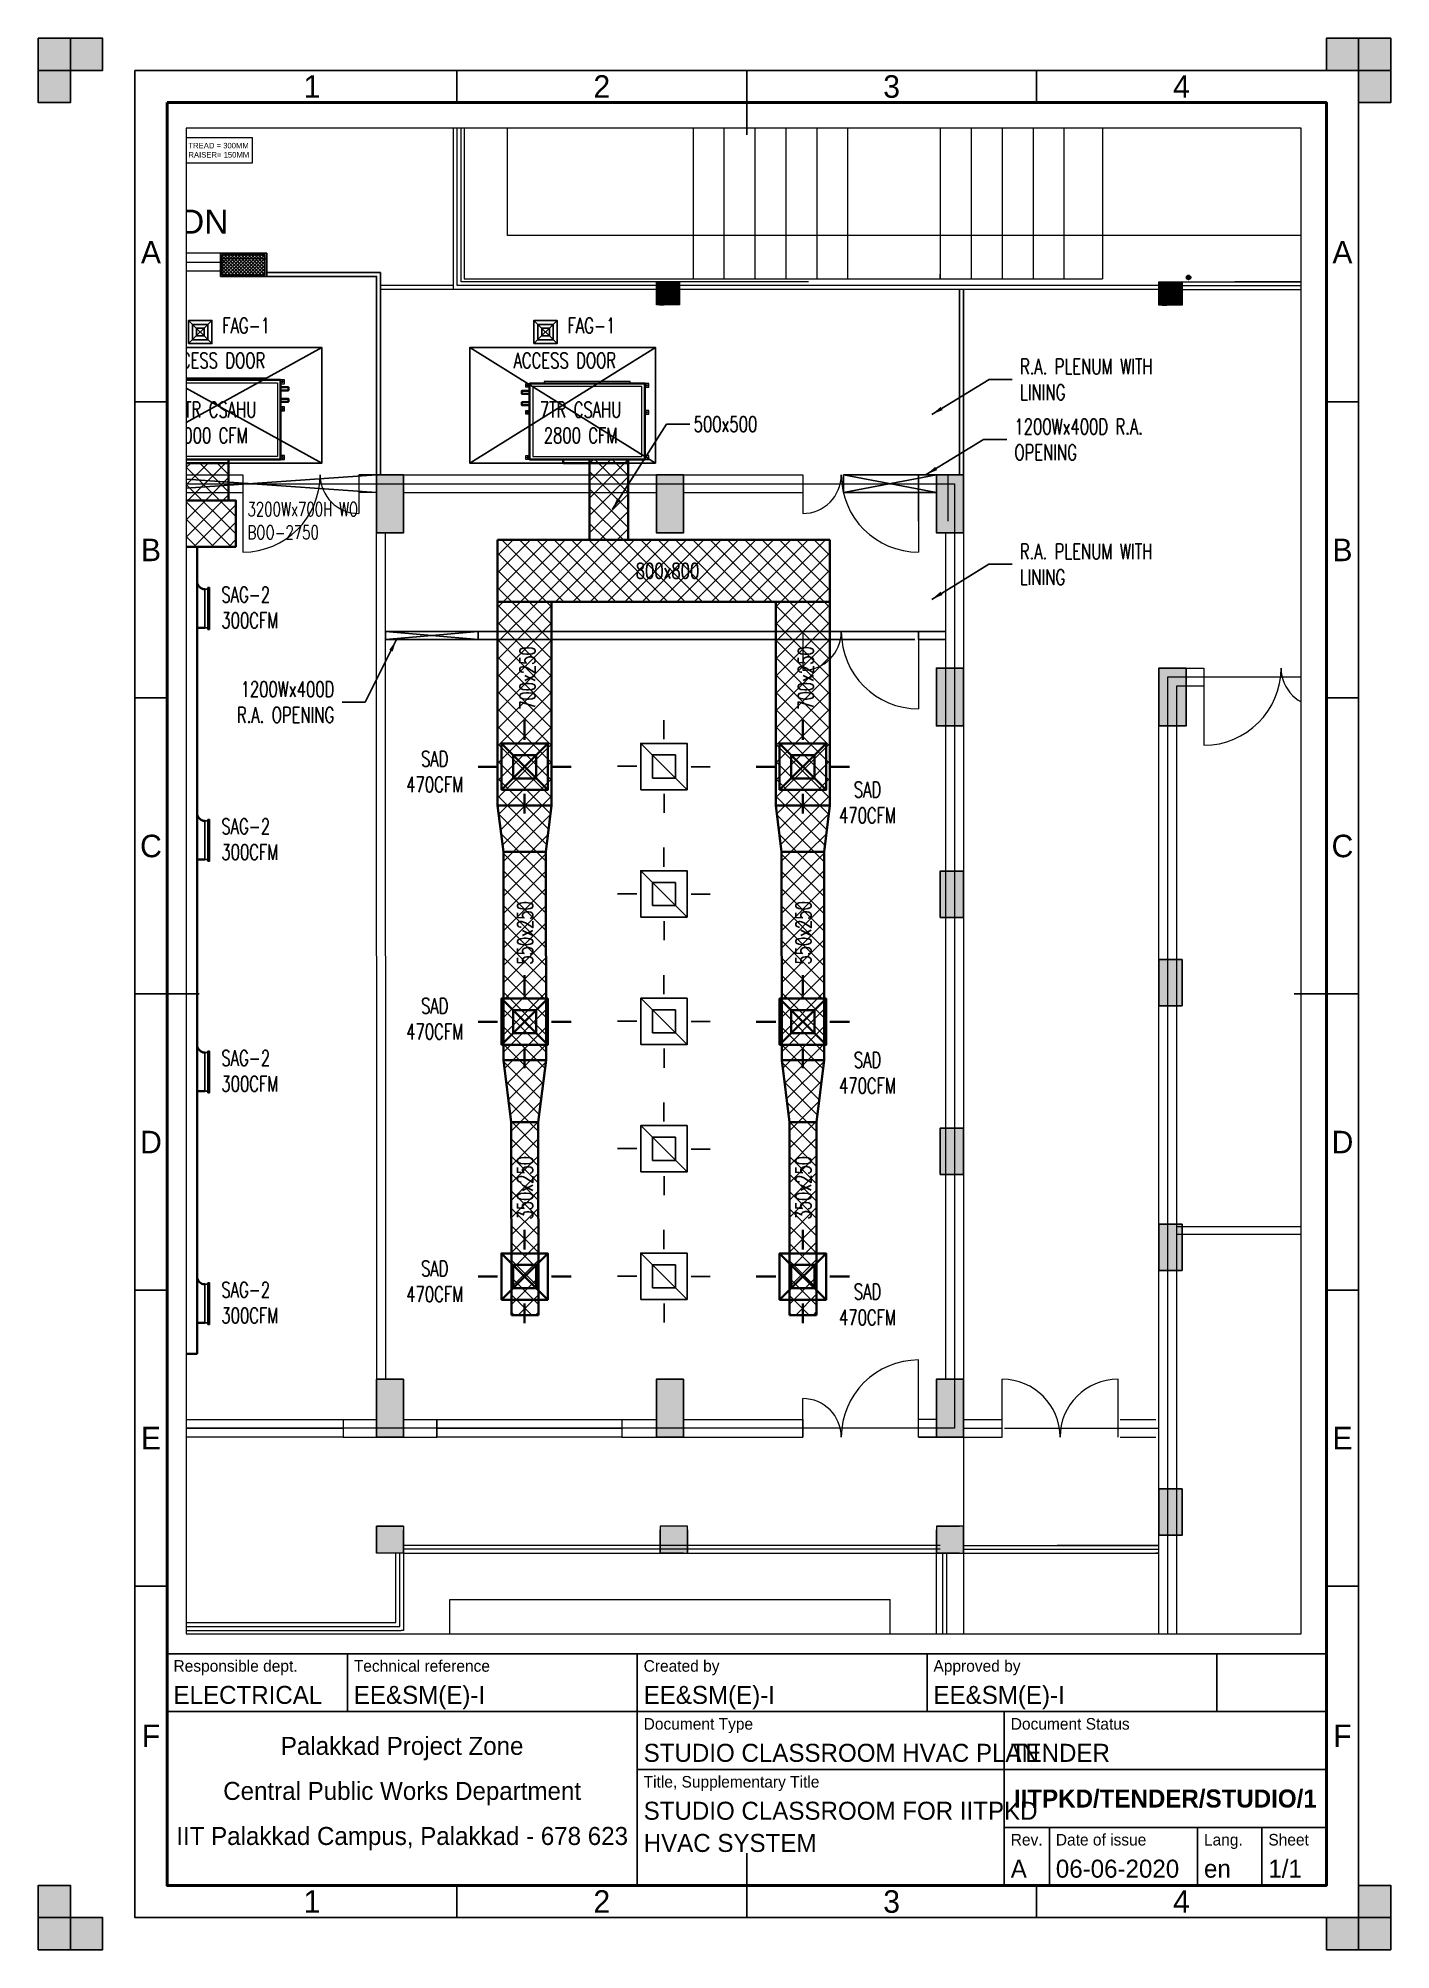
# Paper-space layout 'LEVEL 2' of a CAD drawing. Header units: millimetres. Extents: x 0 to 210, y 0 to 297.
# The model-space entities are those that its viewports show. They can reach past a viewport. Long polylines and large blocks are cut down to what shows.
import ezdxf
from ezdxf.enums import TextEntityAlignment as Align

# ---------------------------------------------------------------- set-up
doc = ezdxf.new("R2010")
doc.units = ezdxf.units.MM
doc.header["$LTSCALE"] = 500
for name, pattern in [('1', [0]), ('DASHED', [19.05, 12.7, -6.35]), ('HIDDEN', [9.525, 6.35, -3.175]), ('HIDDEN2', [4.7625, 3.175, -1.5875])]:
    doc.linetypes.add(name, pattern=pattern)
doc.layers.get('0').update_dxf_attribs({"lineweight": 18})
for name, color, linetype, lineweight, true_color in [('100.VL-AC-DRAIN', 7, 'Continuous', 30, 0xcc6666), ('101.VL-AC-SA', 7, 'Continuous', 40, 0x7f9fff), ('102.VL-AC-SA_TXT', 7, 'Continuous', 20, 0x0099cc), ('601.VL-MEP-EQPT', 5, 'Continuous', 40, 0x0000ff), ('702.VL-RCP-AP', 1, 'Continuous', 25, 0xff0000), ('704.VL-RCP-RAT', 7, 'Continuous', 25, 0x0066cc), ('705.VL-RCP-SAT', 7, 'HIDDEN2', 25, 0x7fbfff), ('801.VL-BW-ACOSTIC', 7, 'Continuous', 13, 0x992600), ('_Annotations', 1, 'Continuous', 25, 0xff0000), ('COLUMN', 7, 'Continuous', 13, 0x848484), ('FURNIT', 7, 'Continuous', 13, 0x848484), ('New structures', 3, 'Continuous', 25, 0x00ff00), ('STRUCTURES', 7, 'Continuous', 13, 0x848484), ('wall', 7, 'Continuous', 13, 0x848484), ('window', 7, 'Continuous', 13, 0x848484), ('window 2', 7, '1', 13, 0x848484)]:
    doc.layers.add(name, color=color, linetype=linetype, lineweight=lineweight, true_color=true_color)
doc.layers.add('cvl', color=7, linetype='Continuous')
doc.styles.add('QCADDimTextStyle', font='txt')
doc.styles.add('textstyle11', font='')
doc.styles.add('textstyle12', font='')
doc.styles.add('textstyle13', font='')
doc.styles.add('textstyle133', font='romans', dxfattribs={"width": 0.7})
doc.styles.add('textstyle134', font='RomanS', dxfattribs={"width": 0.7})
doc.styles.add('textstyle135', font='RomanS', dxfattribs={"width": 0.7})
doc.styles.add('textstyle136', font='RomanS', dxfattribs={"width": 0.7})
doc.styles.add('textstyle137', font='RomanS', dxfattribs={"width": 0.7})
doc.styles.add('textstyle138', font='RomanS', dxfattribs={"width": 0.7})
doc.styles.add('textstyle139', font='RomanS', dxfattribs={"width": 0.7})
doc.styles.add('textstyle14', font='')
doc.styles.add('textstyle140', font='RomanS', dxfattribs={"width": 0.7})
doc.styles.add('textstyle141', font='RomanS', dxfattribs={"width": 0.7})
doc.styles.add('textstyle142', font='romans', dxfattribs={"width": 0.7})
doc.styles.add('textstyle143', font='romans', dxfattribs={"width": 0.7})
doc.styles.add('textstyle144', font='romans', dxfattribs={"width": 0.7})
doc.styles.add('textstyle145', font='romans', dxfattribs={"width": 0.7})
doc.styles.add('textstyle146', font='RomanS', dxfattribs={"width": 0.7})
doc.styles.add('textstyle147', font='RomanS', dxfattribs={"width": 0.7})
doc.styles.add('textstyle148', font='RomanS', dxfattribs={"width": 0.7})
doc.styles.add('textstyle149', font='RomanS', dxfattribs={"width": 0.7})
doc.styles.add('textstyle15', font='')
doc.styles.add('textstyle150', font='RomanS', dxfattribs={"width": 0.7})
doc.styles.add('textstyle151', font='RomanS', dxfattribs={"width": 0.7})
doc.styles.add('textstyle16', font='')
doc.styles.add('textstyle17', font='')
doc.styles.add('textstyle18', font='')
doc.styles.add('textstyle19', font='')
doc.styles.add('textstyle20', font='')
doc.styles.add('textstyle21', font='')
doc.styles.add('textstyle211', font='')
doc.styles.add('textstyle213', font='')
doc.styles.add('textstyle22', font='')
doc.styles.add('textstyle23', font='')
doc.styles.add('textstyle24', font='')
doc.styles.add('textstyle248', font='romans', dxfattribs={"width": 0.7})
doc.styles.add('textstyle249', font='romans', dxfattribs={"width": 0.7})
doc.styles.add('textstyle25', font='')
doc.styles.add('textstyle250', font='romans', dxfattribs={"width": 0.7})
doc.styles.add('textstyle251', font='romans', dxfattribs={"width": 0.7})
doc.styles.add('textstyle252', font='romans', dxfattribs={"width": 0.7})
doc.styles.add('textstyle253', font='romans', dxfattribs={"width": 0.7})
doc.styles.add('textstyle26', font='')
doc.styles.add('textstyle27', font='')
doc.styles.add('textstyle28', font='')
doc.styles.add('textstyle29', font='')
doc.styles.add('textstyle293', font='RomanS', dxfattribs={"width": 0.7})
doc.styles.add('textstyle294', font='RomanS', dxfattribs={"width": 0.7})
doc.styles.add('textstyle295', font='RomanS', dxfattribs={"width": 0.7})
doc.styles.add('textstyle296', font='RomanS', dxfattribs={"width": 0.7})
doc.styles.add('textstyle30', font='')
doc.styles.add('textstyle308', font='romans', dxfattribs={"width": 0.7})
doc.styles.add('textstyle318', font='')
doc.styles.add('textstyle319', font='')
doc.styles.add('textstyle320', font='')
doc.styles.add('textstyle321', font='')
doc.styles.add('textstyle322', font='')
doc.styles.add('textstyle323', font='')
doc.styles.add('textstyle324', font='')
doc.styles.add('textstyle325', font='')
doc.styles.add('textstyle326', font='')
doc.styles.add('textstyle327', font='')
doc.styles.add('textstyle328', font='')
doc.styles.add('textstyle329', font='')
doc.styles.add('textstyle330', font='')
doc.styles.add('textstyle38', font='')
doc.styles.add('textstyle40', font='')
doc.styles.add('textstyle41', font='')
doc.styles.add('textstyle42', font='')
doc.styles.add('textstyle43', font='')
doc.styles.add('textstyle44', font='')
doc.styles.add('textstyle45', font='')
doc.styles.add('textstyle46', font='')
doc.styles.add('textstyle47', font='')
doc.styles.add('textstyle48', font='')
doc.styles.add('textstyle49', font='')
doc.styles.add('textstyle50', font='')
doc.styles.add('textstyle51', font='')
doc.styles.add('textstyle52', font='')
doc.styles.add('textstyle53', font='')
doc.styles.add('textstyle54', font='')
doc.styles.add('textstyle55', font='')
doc.styles.add('textstyle56', font='')
doc.styles.add('textstyle57', font='')
doc.styles.add('textstyle58', font='')
doc.styles.add('textstyle59', font='')
doc.styles.add('textstyle60', font='')
doc.styles.add('textstyle61', font='')
doc.styles.add('textstyle62', font='')
doc.styles.add('textstyle63', font='')
doc.styles.add('textstyle64', font='')
doc.styles.get('textstyle11').set_extended_font_data('TGL 31034-1')
doc.styles.get('textstyle12').set_extended_font_data('TGL 31034-1')
doc.styles.get('textstyle13').set_extended_font_data('TGL 31034-1')
doc.styles.get('textstyle14').set_extended_font_data('TGL 31034-1')
doc.styles.get('textstyle15').set_extended_font_data('TGL 31034-1')
doc.styles.get('textstyle16').set_extended_font_data('TGL 31034-1')
doc.styles.get('textstyle17').set_extended_font_data('TGL 31034-1')
doc.styles.get('textstyle18').set_extended_font_data('TGL 31034-1')
doc.styles.get('textstyle19').set_extended_font_data('TGL 31034-1')
doc.styles.get('textstyle20').set_extended_font_data('TGL 31034-1')
doc.styles.get('textstyle21').set_extended_font_data('TGL 31034-1')
doc.styles.get('textstyle211').set_extended_font_data('Swis721 BT')
doc.styles.get('textstyle213').set_extended_font_data('Swis721 BT')
doc.styles.get('textstyle22').set_extended_font_data('TGL 31034-1')
doc.styles.get('textstyle23').set_extended_font_data('TGL 31034-1')
doc.styles.get('textstyle24').set_extended_font_data('TGL 31034-1')
doc.styles.get('textstyle25').set_extended_font_data('TGL 31034-1')
doc.styles.get('textstyle26').set_extended_font_data('TGL 31034-1')
doc.styles.get('textstyle27').set_extended_font_data('TGL 31034-1')
doc.styles.get('textstyle28').set_extended_font_data('TGL 31034-1')
doc.styles.get('textstyle29').set_extended_font_data('TGL 31034-1')
doc.styles.get('textstyle30').set_extended_font_data('TGL 31034-1')
doc.styles.get('textstyle318').set_extended_font_data('TGL 31034-1')
doc.styles.get('textstyle319').set_extended_font_data('TGL 31034-1')
doc.styles.get('textstyle320').set_extended_font_data('TGL 31034-1')
doc.styles.get('textstyle321').set_extended_font_data('TGL 31034-1')
doc.styles.get('textstyle322').set_extended_font_data('TGL 31034-1', bold=True)
doc.styles.get('textstyle323').set_extended_font_data('TGL 31034-1')
doc.styles.get('textstyle324').set_extended_font_data('TGL 31034-1')
doc.styles.get('textstyle325').set_extended_font_data('TGL 31034-1')
doc.styles.get('textstyle326').set_extended_font_data('TGL 31034-1')
doc.styles.get('textstyle327').set_extended_font_data('TGL 31034-1')
doc.styles.get('textstyle328').set_extended_font_data('TGL 31034-1')
doc.styles.get('textstyle329').set_extended_font_data('TGL 31034-1')
doc.styles.get('textstyle330').set_extended_font_data('TGL 31034-1')
doc.styles.get('textstyle38').set_extended_font_data('TGL 31034-1')
doc.styles.get('textstyle40').set_extended_font_data('TGL 31034-1')
doc.styles.get('textstyle41').set_extended_font_data('TGL 31034-1')
doc.styles.get('textstyle42').set_extended_font_data('TGL 31034-1')
doc.styles.get('textstyle43').set_extended_font_data('TGL 31034-1')
doc.styles.get('textstyle44').set_extended_font_data('TGL 31034-1')
doc.styles.get('textstyle45').set_extended_font_data('TGL 31034-1')
doc.styles.get('textstyle46').set_extended_font_data('TGL 31034-1')
doc.styles.get('textstyle47').set_extended_font_data('TGL 31034-1')
doc.styles.get('textstyle48').set_extended_font_data('TGL 31034-1')
doc.styles.get('textstyle49').set_extended_font_data('TGL 31034-1')
doc.styles.get('textstyle50').set_extended_font_data('TGL 31034-1')
doc.styles.get('textstyle51').set_extended_font_data('TGL 31034-1')
doc.styles.get('textstyle52').set_extended_font_data('TGL 31034-1')
doc.styles.get('textstyle53').set_extended_font_data('TGL 31034-1')
doc.styles.get('textstyle54').set_extended_font_data('TGL 31034-1')
doc.styles.get('textstyle55').set_extended_font_data('TGL 31034-1', bold=True)
doc.styles.get('textstyle56').set_extended_font_data('TGL 31034-1')
doc.styles.get('textstyle57').set_extended_font_data('TGL 31034-1')
doc.styles.get('textstyle58').set_extended_font_data('TGL 31034-1')
doc.styles.get('textstyle59').set_extended_font_data('TGL 31034-1')
doc.styles.get('textstyle60').set_extended_font_data('TGL 31034-1')
doc.styles.get('textstyle61').set_extended_font_data('TGL 31034-1')
doc.styles.get('textstyle62').set_extended_font_data('TGL 31034-1')
doc.styles.get('textstyle63').set_extended_font_data('TGL 31034-1')
doc.styles.get('textstyle64').set_extended_font_data('TGL 31034-1')
doc.dimstyles.new('QCADDimStyle', dxfattribs={"dimtxt": 200, "dimasz": 150, "dimexe": 50, "dimexo": 150, "dimgap": 40, "dimtad": 1, "dimtoh": 1, "dimdec": 4, "dimzin": 0, "dimdsep": 46, "dimtxsty": 'QCADDimTextStyle', "dimcen": 0.09, "dimadec": 0, "dimazin": 0, "dimtfac": 1, "dimtdec": 4, "dimtofl": 0, "dimtmove": 0, "dimatfit": 3, "dimfxl": 1, "dimtolj": 1, "dimtzin": 0, "dimarcsym": 0})

psp = doc.layouts.new('LEVEL 2')

msp = doc.modelspace()

# ---------------------------------------------------------------- texts
at = {"layer": '102.VL-AC-SA_TXT', "width": 0.7}
for s, style, p in [('500x500', 'textstyle140', (-50350, 22900)), ('800x800', 'textstyle141', (-51100, 21000))]:
    msp.add_text(s, height=200, dxfattribs=dict(at, style=style)).set_placement(p, align=Align.MIDDLE_LEFT)
for s, style, p in [('700x250', 'textstyle134', (-52500, 19200)), ('700x250', 'textstyle137', (-48900, 19201)), ('550x250', 'textstyle135', (-52530, 15900)), ('550x250', 'textstyle138', (-48930, 15901)), ('350x250', 'textstyle136', (-52530, 12600)), ('350x250', 'textstyle139', (-48930, 12601))]:
    msp.add_text(s, height=200, rotation=90, dxfattribs=dict(at, style=style)).set_placement(p, align=Align.MIDDLE_LEFT)
at = {"layer": '102.VL-AC-SA_TXT', "style": 'textstyle133', "width": 0.7}
msp.add_text('%%C600', height=200, rotation=90, dxfattribs=at).set_placement((-57005, 18828))
at = {"layer": '102.VL-AC-SA_TXT', "char_height": 200, "width": 1163}
for s, insert, attachment_point, style in [('SAG-2\\P300CFM', (-56461, 20258), 7, 'textstyle142'), ('SAD\\P470CFM', (-53700, 18400), 5, 'textstyle146'), ('SAD\\P470CFM', (-48100, 18000), 5, 'textstyle151'), ('SAG-2\\P300CFM', (-56461, 17258), 7, 'textstyle143'), ('SAD\\P470CFM', (-53700, 15200), 5, 'textstyle147'), ('SAG-2\\P300CFM', (-56461, 14258), 7, 'textstyle144'), ('SAD\\P470CFM', (-48100, 14500), 5, 'textstyle150'), ('SAD\\P470CFM', (-53700, 11800), 5, 'textstyle148'), ('SAG-2\\P300CFM', (-56461, 11258), 7, 'textstyle145'), ('SAD\\P470CFM', (-48100, 11500), 5, 'textstyle149')]:
    msp.add_mtext(s, dxfattribs=dict(at, insert=insert, attachment_point=attachment_point, style=style))
at = {"layer": '601.VL-MEP-EQPT', "color": 7, "lineweight": 15, "char_height": 200, "width": 1409}
for s, insert, attachment_point, style in [('\\pxqc;{\\Fromand|c0;10TR CSAHU\\P4000 CFM}', (-57300, 23186), 1, 'textstyle250'), ('\\pxqc;{\\Fromand|c0;7TR CSAHU\\P2800 CFM}', (-51108, 23186), 3, 'textstyle248')]:
    msp.add_mtext(s, dxfattribs=dict(at, insert=insert, attachment_point=attachment_point, style=style))
at = {"layer": '702.VL-RCP-AP', "width": 0.7}
for style, p in [('textstyle251', (-57220, 23624)), ('textstyle249', (-52681, 23624))]:
    msp.add_text('ACCESS DOOR', height=200, dxfattribs=dict(at, style=style)).set_placement(p)
at = {"layer": '702.VL-RCP-AP', "char_height": 200, "width": 2049.69}
for s, insert, attachment_point, style in [('R.A. PLENUM WITH LINING', (-46128, 23478), 4, 'textstyle294'), ('1200Wx400D R.A. OPENING', (-46200, 22700), 4, 'textstyle293'), ('R.A. PLENUM WITH LINING', (-46130, 21084), 4, 'textstyle295'), ('1200Wx400D\\PR.A. OPENING', (-55000, 19300), 6, 'textstyle296')]:
    msp.add_mtext(s, dxfattribs=dict(at, insert=insert, attachment_point=attachment_point, style=style))
at = {"layer": '704.VL-RCP-RAT', "width": 0.7}
for style, p in [('textstyle253', (-56451, 24075)), ('textstyle252', (-51983, 24075))]:
    msp.add_text('FAG-1', height=200, dxfattribs=dict(at, style=style)).set_placement(p)
at = {"layer": 'cvl', "insert": (-56123, 21888), "char_height": 180, "width": 1781.32, "attachment_point": 1, "style": 'textstyle308'}
msp.add_mtext('3200Wx700H WO\\PBOO-2750', dxfattribs=at)
at = {"layer": 'wall', "linetype": 'Continuous', "lineweight": 13, "attachment_point": 7}
for s, insert, char_height, width, style in [('TREAD = 300MM\\PRAISER= 150MM', (-56888, 26350), 71.11, 866.03, 'textstyle211'), ('DN', (-56998, 25365, -265), 311.7, 617.49, 'textstyle213')]:
    msp.add_mtext(s, dxfattribs=dict(at, insert=insert, char_height=char_height, width=width, style=style))

# ---------------------------------------------------------------- blocks, each defined once
blk = doc.blocks.new('Title block')
at = {"linetype": 'Continuous', "lineweight": 25}
for p, q in [((-180, 36), (-180, 0)), ((-180, 36), (0, 36)), ((-152, 36), (-152, 27)), ((-107, 36), (-107, 0)), ((-62, 36), (-62, 27)), ((-17, 36), (-17, 27)), ((0, 0), (0, 36)), ((-180, 27), (0, 27)), ((-50, 0), (-50, 27)), ((0, 18), (-107, 18)), ((0, 9), (-50, 9)), ((-43, 0), (-43, 9)), ((-20, 0), (-20, 9)), ((-10, 0), (-10, 9)), ((-180, 0), (0, 0))]:
    blk.add_line(p, q, dxfattribs=at)
for s, style, p in [('Responsible dept.', 'textstyle47', (-179, 35)), ('Technical reference', 'textstyle48', (-151, 35)), ('Created by', 'textstyle49', (-106, 35)), ('Approved by', 'textstyle50', (-61, 35)), ('Document Type', 'textstyle43', (-106, 26)), ('Document Status', 'textstyle46', (-49, 26)), ('Title, Supplementary Title', 'textstyle41', (-106, 17)), ('Rev.', 'textstyle45', (-49, 8)), ('Date of issue', 'textstyle44', (-42, 8)), ('Lang.', 'textstyle40', (-19, 8)), ('Sheet', 'textstyle38', (-9, 8))]:
    blk.add_text(s, height=1.8, dxfattribs=dict(at, style=style)).set_placement(p, align=Align.TOP_LEFT)
at = {"linetype": 'Continuous', "lineweight": 25, "insert": (-143.5, 14.26), "char_height": 2.8, "attachment_point": 5, "line_spacing_factor": 1.5, "style": 'textstyle42'}
blk.add_mtext('Palakkad Project Zone\\PCentral Public Works Department\\PIIT Palakkad Campus, Palakkad - \\c0;678 623', dxfattribs=at)
at = {"linetype": 'Continuous', "lineweight": 25}
for tag, style, p in [('Classification', 'textstyle64', (-8.5, 31.5)), ('Identification Number', 'textstyle55', (-25, 13.5))]:
    blk.add_attdef(tag, text='', height=2.8, dxfattribs=dict(at, style=style)).set_placement(p, align=Align.MIDDLE_CENTER)
for tag, style, p in [('Responsible dept.', 'textstyle63', (-179, 31)), ('Technical reference', 'textstyle62', (-151, 31)), ('Created by', 'textstyle61', (-106, 31)), ('Approved by', 'textstyle60', (-61, 31)), ('Document Type', 'textstyle57', (-106, 22)), ('Document Status', 'textstyle56', (-49, 22)), ('Title', 'textstyle58', (-106, 13)), ('Supplementary title', 'textstyle59', (-106, 8)), ('Rev.', 'textstyle54', (-49, 4)), ('Date of issue', 'textstyle53', (-42, 4)), ('Lang.', 'textstyle52', (-19, 4)), ('Sheet', 'textstyle51', (-9, 4))]:
    blk.add_attdef(tag, text='', height=2.8, dxfattribs=dict(at, style=style)).set_placement(p, align=Align.TOP_LEFT)
blk = doc.blocks.new('Sheet A3')
at = {"linetype": 'Continuous', "lineweight": 25}
for points in [[(0, 297), (10, 297), (10, 292), (0, 292)], [(0, 297), (5, 297), (5, 287), (0, 287)], [(210, 297), (200, 297), (200, 292), (210, 292)], [(210, 297), (205, 297), (205, 287), (210, 287)], [(0, 0), (5, 0), (5, 10), (0, 10)], [(210, 0), (205, 0), (205, 10), (210, 10)], [(0, 0), (10, 0), (10, 5), (0, 5)], [(210, 0), (200, 0), (200, 5), (210, 5)]]:
    blk.add_hatch(color=256, dxfattribs=at).paths.add_polyline_path(points, flags=0)
for p, q in [((65, 292), (65, 287)), ((110, 292), (110, 287)), ((155, 292), (155, 287)), ((110, 282), (110, 287)), ((200, 287), (200, 287)), ((200, 275), (200, 281)), ((20, 240.5), (15, 240.5)), ((205, 240.5), (200, 240.5)), ((20, 194.5), (15, 194.5)), ((205, 194.5), (200, 194.5)), ((15, 148.5), (25, 148.5)), ((195, 148.5), (205, 148.5)), ((20, 102.5), (15, 102.5)), ((20, 102.5), (20, 102.5)), ((205, 102.5), (200, 102.5)), ((20, 56.5), (15, 56.5)), ((205, 56.5), (200, 56.5)), ((110, 10), (110, 15)), ((65, 10), (65, 5)), ((110, 10), (110, 5)), ((155, 10), (155, 5)), ((200, 10), (200, 10))]:
    blk.add_line(p, q, dxfattribs=at)
for points in [[(0, 297), (10, 297), (10, 292), (0, 292), (0, 297)], [(0, 297), (5, 297), (5, 287), (0, 287), (0, 297)], [(210, 297), (200, 297), (200, 292), (210, 292), (210, 297)], [(210, 297), (205, 297), (205, 287), (210, 287), (210, 297)], [(15, 292), (205, 292), (205, 5), (15, 5), (15, 292)], [(0, 0), (5, 0), (5, 10), (0, 10), (0, 0)], [(210, 0), (205, 0), (205, 10), (210, 10), (210, 0)], [(0, 0), (10, 0), (10, 5), (0, 5), (0, 0)], [(210, 0), (200, 0), (200, 5), (210, 5), (210, 0)]]:
    blk.add_lwpolyline(points, dxfattribs=at)
at = {"linetype": 'Continuous', "lineweight": 50}
blk.add_lwpolyline([(20, 287), (200, 287), (200, 10), (20, 10), (20, 287)], dxfattribs=at)
at = {"linetype": 'Continuous', "lineweight": 25}
for s, style, p in [('1', 'textstyle15', (42.5, 289.5)), ('2', 'textstyle16', (87.5, 289.5)), ('3', 'textstyle17', (132.5, 289.5)), ('4', 'textstyle18', (177.5, 289.5)), ('A', 'textstyle19', (17.5, 263.75)), ('A', 'textstyle20', (202.5, 263.75)), ('B', 'textstyle22', (17.5, 217.5)), ('B', 'textstyle21', (202.5, 217.5)), ('C', 'textstyle23', (17.5, 171.5)), ('C', 'textstyle24', (202.5, 171.5)), ('D', 'textstyle26', (17.5, 125.5)), ('D', 'textstyle25', (202.5, 125.5)), ('E', 'textstyle27', (17.5, 79.5)), ('E', 'textstyle28', (202.5, 79.5)), ('F', 'textstyle30', (17.5, 33.25)), ('F', 'textstyle29', (202.5, 33.25)), ('1', 'textstyle11', (42.5, 7.5)), ('2', 'textstyle12', (87.5, 7.5)), ('3', 'textstyle13', (132.5, 7.5)), ('4', 'textstyle14', (177.5, 7.5))]:
    blk.add_text(s, height=3.5, dxfattribs=dict(at, style=style)).set_placement(p, align=Align.MIDDLE_CENTER)
blk = doc.blocks.new('A$C7364536D')
at = {"linetype": 'Continuous'}
blk.add_hatch(color=256, dxfattribs=at).paths.add_polyline_path([(750, 0), (750, 350), (0, 350), (0, 0)], flags=0)
at = {"layer": 'COLUMN', "linetype": 'Continuous', "lineweight": 25}
blk.add_lwpolyline([(750, 0), (750, 350), (0, 350), (0, 0)], close=True, dxfattribs=at)
blk = doc.blocks.new('A$C0D7B1491')
at = {"layer": 'wall', "linetype": 'Continuous'}
blk.add_hatch(color=256, dxfattribs=at).paths.add_polyline_path([(300, 600), (0, 600), (0, 0), (300, 0)], flags=0)
at = {"linetype": 'Continuous'}
blk.add_lwpolyline([(300, 600), (300, 0), (0, 0), (0, 600), (300, 600)], dxfattribs=at)
at = {"layer": 'COLUMN', "linetype": 'Continuous', "lineweight": 25}
blk.add_lwpolyline([(300, 600), (0, 600), (0, 0), (300, 0)], close=True, dxfattribs=at)
at = {"layer": 'COLUMN', "linetype": 'Continuous', "lineweight": 20}
blk.add_lwpolyline([(300, 600), (0, 600), (0, 0), (300, 0)], close=True, dxfattribs=at)
blk = doc.blocks.new('A$C40F33A93')
at = {"linetype": 'Continuous', "true_color": 0x359cb1}
blk.add_hatch(color=135, dxfattribs=at).paths.add_polyline_path([(0, 300), (300, 300), (300, 0), (0, 0)], flags=0)
at = {"color": 135, "linetype": 'Continuous', "true_color": 0x359cb1}
blk.add_lwpolyline([(0, 300), (300, 300), (300, 0), (0, 0)], close=True, dxfattribs=at)
at = {"layer": 'COLUMN', "color": 135, "linetype": 'Continuous', "true_color": 0x359cb1}
blk.add_lwpolyline([(300, 0), (0, 0), (0, 300), (300, 300)], close=True, dxfattribs=at)
at = {"layer": 'wall', "color": 135, "linetype": 'Continuous', "true_color": 0x359cb1}
blk.add_line((40, 0), (100, 0), dxfattribs=at)
blk.add_line((40, 0), (100, 0), dxfattribs=at)
blk = doc.blocks.new('SAD12')
for p, q in [((150, 150), (-150, -150)), ((-150, 150), (150, -150))]:
    blk.add_line(p, q)
blk.add_lwpolyline([(-150, -150), (150, -150), (150, 150), (-150, 150)], close=True)
at = {"color": 5, "true_color": 0x0000ff}
for points in [[(-100, -100), (100, -100), (100, 100), (-100, 100)], [(-50, -50), (50, -50), (50, 50), (-50, 50)]]:
    blk.add_lwpolyline(points, close=True, dxfattribs=at)
blk = doc.blocks.new('7TR AHU')
at = {"lineweight": 9}
for points in [[(0, 0), (0, -50), (-50, -50), (-50, 0)], [(1491, 0), (1491, -50), (1541, -50), (1541, 0)], [(0, -350), (0, -400), (-50, -400), (-50, -350)], [(1491, -350), (1491, -400), (1541, -400), (1541, -350)], [(0, -935), (0, -985), (-50, -985), (-50, -935)], [(1491, -935), (1491, -985), (1541, -985), (1541, -935)]]:
    blk.add_lwpolyline(points, close=True, dxfattribs=at)
for points in [[(0, 0), (0, -985), (1491, -985), (1491, 0)], [(0, -96), (0, -136), (-100, -136), (-100, -96)], [(0, -244), (0, -284), (-100, -284), (-100, -244)], [(1276, -985), (1276, -1035), (436, -1035), (436, -985)]]:
    blk.add_lwpolyline(points, close=True)
at = {"color": 253, "lineweight": 5, "true_color": 0xadadad}
blk.add_lwpolyline([(190, 25), (190, 0), (1301, 0), (1301, 25)], close=True, dxfattribs=at)
at = {"lineweight": 5}
blk.add_lwpolyline([(40, -40), (40, -945), (1451, -945), (1451, -40)], close=True, dxfattribs=at)
at = {"lineweight": 9}
for centre in [(-25, -25), (1516, -25), (-25, -375), (1516, -375), (-25, -960), (1516, -960)]:
    blk.add_circle(centre, 9.49, dxfattribs=at)
blk = doc.blocks.new('10TR AHU')
at = {"lineweight": 9}
for points in [[(0, -50), (0, 0), (-50, 0), (-50, -50)], [(1991, -50), (1991, 0), (2041, 0), (2041, -50)], [(0, -680), (0, -630), (-50, -630), (-50, -680)], [(1991, -680), (1991, -630), (2041, -630), (2041, -680)], [(0, -1030), (0, -980), (-50, -980), (-50, -1030)], [(1991, -1030), (1991, -980), (2041, -980), (2041, -1030)]]:
    blk.add_lwpolyline(points, close=True, dxfattribs=at)
for points in [[(1991, -1030), (1991, 0), (0, 0), (0, -1030)], [(475, 0), (475, 50), (1315, 50), (1315, 0)], [(1991, -786), (1991, -746), (2091, -746), (2091, -786)], [(1991, -934), (1991, -894), (2091, -894), (2091, -934)]]:
    blk.add_lwpolyline(points, close=True)
at = {"lineweight": 5}
blk.add_lwpolyline([(1951, -990), (1951, -40), (40, -40), (40, -990)], close=True, dxfattribs=at)
at = {"color": 253, "lineweight": 5, "true_color": 0xadadad}
blk.add_lwpolyline([(1801, -1055), (1801, -1030), (190, -1030), (190, -1055)], close=True, dxfattribs=at)
at = {"lineweight": 9}
for centre in [(-25, -25), (2016, -25), (-25, -655), (2016, -655), (-25, -1005), (2016, -1005)]:
    blk.add_circle(centre, 9.49, dxfattribs=at)
blk = doc.blocks.new('DIFFUSER SUPPLY')
at = {"layer": '101.VL-AC-SA', "ltscale": 0.1}
for p, q in [((0.3, 0.3), (-0.3, -0.3)), ((-0.3, 0.3), (0.3, -0.3))]:
    blk.add_line(p, q, dxfattribs=at)
at = {"layer": '101.VL-AC-SA'}
for p, q in [((0.15, 0.15), (-0.15, 0.15)), ((-0.15, 0.15), (-0.15, -0.15)), ((0.15, -0.15), (0.15, 0.15)), ((-0.15, -0.15), (0.15, -0.15))]:
    blk.add_line(p, q, dxfattribs=at)
at = {"layer": '101.VL-AC-SA', "ltscale": 0.1}
blk.add_lwpolyline([(-0.3, -0.3), (-0.3, 0.3), (0.3, 0.3), (0.3, -0.3)], close=True, dxfattribs=at)
at = {"layer": '101.VL-AC-SA', "has_arrowhead": 0}
for points in [[(0, 0.603), (0, 0.349)], [(0.603, 0), (0.349, 0)], [(-0.603, 0), (-0.349, 0)], [(0, -0.603), (0, -0.349)]]:
    blk.add_leader(points, dimstyle='QCADDimStyle', dxfattribs=at)
blk = doc.blocks.new('DIFFUSER RETURN')
at = {"layer": '702.VL-RCP-AP'}
for p, q in [((-0.3, 0.3), (0.3, -0.3)), ((0.15, 0.15), (-0.15, 0.15)), ((-0.15, 0.15), (-0.15, -0.15)), ((0.15, -0.15), (0.15, 0.15)), ((-0.15, -0.15), (0.15, -0.15))]:
    blk.add_line(p, q, dxfattribs=at)
at = {"layer": '702.VL-RCP-AP', "ltscale": 0.1}
blk.add_lwpolyline([(-0.3, -0.3), (-0.3, 0.3), (0.3, 0.3), (0.3, -0.3)], close=True, dxfattribs=at)
at = {"layer": '702.VL-RCP-AP', "has_arrowhead": 0}
for points in [[(-0.003, 0.352), (-0.003, 0.6)], [(-0.352, 0.003), (-0.6, 0.003)], [(0.352, -0.003), (0.6, -0.003)], [(0.003, -0.352), (0.003, -0.6)]]:
    blk.add_leader(points, dimstyle='QCADDimStyle', dxfattribs=at)

# ---------------------------------------------------------------- hatches: boundary and pattern name
at = {"layer": '801.VL-BW-ACOSTIC'}
h = msp.add_hatch(dxfattribs=at)
h.set_pattern_fill('ANSI37', color=256, scale=50, style=0, pattern_type=0)
h.paths.add_polyline_path([(-57211, 22392), (-56371, 22392), (-56371, 21912), (-57211, 21912)], flags=0)
h.paths.add_polyline_path([(-57476, 21912), (-56276, 21912), (-56276, 21312), (-57476, 21312)], flags=0)
h = msp.add_hatch(dxfattribs=at)
h.set_pattern_fill('ANSI37', color=256, scale=50, style=0, pattern_type=0)
h.paths.add_polyline_path([(-51697, 22442), (-51697, 21400), (-51197, 21400), (-51197, 22442)], flags=0)
h = msp.add_hatch(dxfattribs=at)
h.set_pattern_fill('ANSI37', color=256, scale=50, style=0, pattern_type=0)
h.paths.add_polyline_path([(-52889, 21400), (-52889, 20600), (-48589, 20600), (-48589, 21400)], flags=0)
h = msp.add_hatch(dxfattribs=at)
h.set_pattern_fill('ANSI37', color=256, scale=50, style=0, pattern_type=0)
h.paths.add_polyline_path([(-52887, 17962), (-52889, 20600), (-52189, 20600), (-52188, 17962), (-52262, 17362), (-52812, 17362)], flags=0)
h = msp.add_hatch(dxfattribs=at)
h.set_pattern_fill('ANSI37', color=256, scale=50, style=0, pattern_type=0)
h.paths.add_polyline_path([(-49288, 17962), (-49289, 20600), (-48589, 20600), (-48588, 17962), (-48662, 17362), (-49212, 17362)], flags=0)
h = msp.add_hatch(dxfattribs=at)
h.set_pattern_fill('ANSI37', color=256, scale=50, style=0, pattern_type=0)
h.paths.add_polyline_path([(-52709, 11362), (-52359, 11362), (-52361, 13862), (-52261, 14662), (-52262, 17362), (-52812, 17362), (-52811, 14662), (-52711, 13862)], flags=0)
h = msp.add_hatch(dxfattribs=at)
h.set_pattern_fill('ANSI37', color=256, scale=50, style=0, pattern_type=0)
h.paths.add_polyline_path([(-49110, 11362), (-48760, 11362), (-48761, 13862), (-48661, 14662), (-48662, 17362), (-49212, 17362), (-49211, 14662), (-49111, 13862)], flags=0)
at = {"layer": 'STRUCTURES', "linetype": 'Continuous', "lineweight": 13}
for points in [[(-56475, 25112), (-56475, 24812), (-55875, 24812), (-55875, 25112)], [(-54454, 8631), (-54104, 8631), (-54104, 8281), (-54454, 8281)]]:
    msp.add_hatch(color=256, dxfattribs=at).paths.add_polyline_path(points, flags=0)
h = msp.add_hatch(dxfattribs=at)
h.set_pattern_fill('ANSI37', color=256, scale=250, angle=180, style=0, pattern_type=0)
h.set_pattern_definition([(225, (1358603.876, -358313.042), (22.0970869, -22.0970869), []), (315, (1358603.876, -358313.042), (22.0970869, 22.0970869), [])])
h.paths.add_polyline_path([(-56455, 25092), (-56455, 24832), (-55895, 24832), (-55895, 25092)], flags=0)
h = msp.add_hatch(dxfattribs=at)
h.set_pattern_fill('ANSI37', color=256, scale=250, angle=180, style=0, pattern_type=0)
h.set_pattern_definition([(225, (1358603.878, -358313.042), (22.0970869, -22.0970869), []), (315, (1358603.878, -358313.042), (22.0970869, 22.0970869), [])])
h.paths.add_polyline_path([(-56455, 25092), (-56455, 24832), (-55895, 24832), (-55895, 25092)], flags=0)
h = msp.add_hatch(color=256, dxfattribs=at)
h.paths.add_polyline_path([(-50432, 8632), (-50432, 8281), (-50782, 8281), (-50782, 8582), (-50782, 8631), (-50782, 8632)], flags=0)
h.paths.add_polyline_path([(-50782, 8631), (-50782, 8631), (-50482, 8631), (-50482, 8631)], flags=0)
h.paths.add_polyline_path([(-50682, 8282), (-50682, 8282), (-50742, 8282), (-50742, 8282)], flags=0)
h = msp.add_hatch(color=256, dxfattribs=at)
h.paths.add_polyline_path([(-46860, 8631), (-46860, 8281), (-47210, 8281), (-47210, 8581), (-47210, 8631), (-47210, 8631)], flags=0)
h.paths.add_polyline_path([(-47210, 8631), (-47210, 8631), (-46910, 8631), (-46910, 8631)], flags=0)
h.paths.add_polyline_path([(-47110, 8282), (-47110, 8282), (-47170, 8282), (-47170, 8282)], flags=0)
at = {"layer": 'window', "lineweight": 13}
for points in [[(-50532, 24742), (-50832, 24742), (-50832, 24442), (-50532, 24442)], [(-44030, 24741), (-44330, 24741), (-44330, 24441), (-44030, 24441)], [(-54104, 8631), (-54454, 8631), (-54454, 8281), (-54104, 8281)], [(-50432, 8632), (-50782, 8632), (-50782, 8282), (-50432, 8282)], [(-46860, 8632), (-47210, 8632), (-47210, 8282), (-46860, 8282)]]:
    msp.add_hatch(color=256, dxfattribs=at).paths.add_polyline_path(points, flags=0)

# ---------------------------------------------------------------- linework, layer by layer
at = {"linetype": 'Continuous', "lineweight": 13}
for p, q in [((-56184, 22242), (-56184, 21242)), ((-54684, 22242), (-54684, 21742)), ((-48940, 22242), (-48940, 21742)), ((-47440, 22242), (-47440, 21242)), ((-43750, 19741), (-43750, 18741)), ((-47440, 9782), (-47440, 10782)), ((-46360, 9782), (-46360, 10532)), ((-44860, 9782), (-44860, 10532)), ((-48940, 9782), (-48940, 10282))]:
    msp.add_line(p, q, dxfattribs=at)
for centre, radius, start, end in [((-56184, 22242), 1000, 270, 0), ((-54684, 22242), 500, 180, 270), ((-48940, 22242), 500, 270, 0), ((-47440, 22242), 1000, 180, 270), ((-43750, 19741), 1000, 270, 0), ((-42250, 19741), 500, 180, 270), ((-47440, 9782), 1000, 90, 180), ((-46360, 9782), 750, 0, 90), ((-44860, 9782), 750, 90, 180), ((-48940, 9782), 500, 0, 90)]:
    msp.add_arc(centre, radius, start, end, dxfattribs=at)
at = {"layer": '100.VL-AC-DRAIN', "color": 253, "true_color": 0xadadad}
msp.add_circle((-43947, 24798), 25.5, dxfattribs=at)
at = {"layer": '100.VL-AC-DRAIN'}
msp.add_circle((-43947, 24798), 12.5, dxfattribs=at)
at = {"layer": '101.VL-AC-SA'}
for p, q in [((-56371, 21912), (-56371, 22392)), ((-51697, 22442), (-51697, 21400)), ((-51697, 22442), (-51197, 22442)), ((-51197, 22442), (-51197, 21400)), ((-56776, 21312), (-56776, 10862)), ((-52889, 21400), (-48589, 21400)), ((-52889, 21400), (-52889, 20600)), ((-51697, 21400), (-51197, 21400)), ((-48589, 21400), (-48589, 20600)), ((-52887, 17962), (-52889, 20600)), ((-52889, 20600), (-48589, 20600)), ((-52889, 20600), (-52189, 20600)), ((-52188, 17962), (-52189, 20600)), ((-49288, 17962), (-49289, 20600)), ((-49289, 20600), (-48589, 20600)), ((-48588, 17962), (-48589, 20600)), ((-56676, 20262), (-56776, 20262)), ((-52888, 17962), (-52188, 17962)), ((-52887, 17962), (-52812, 17362)), ((-52188, 17962), (-52262, 17362)), ((-49288, 17962), (-48588, 17962)), ((-49288, 17962), (-49212, 17362)), ((-48588, 17962), (-48662, 17362)), ((-52812, 17362), (-52262, 17362)), ((-52811, 14662), (-52812, 17362)), ((-52261, 14662), (-52262, 17362)), ((-49212, 17362), (-48662, 17362)), ((-49211, 14662), (-49212, 17362)), ((-48661, 14662), (-48662, 17362)), ((-56676, 17262), (-56776, 17262)), ((-52811, 14662), (-52261, 14662)), ((-52711, 13862), (-52811, 14662)), ((-52361, 13862), (-52261, 14662)), ((-49211, 14662), (-48661, 14662)), ((-49111, 13862), (-49211, 14662)), ((-48761, 13862), (-48661, 14662)), ((-56676, 14262), (-56776, 14262)), ((-52711, 13862), (-52361, 13862)), ((-52709, 11362), (-52711, 13862)), ((-52359, 11362), (-52361, 13862)), ((-49111, 13862), (-48761, 13862)), ((-49110, 11362), (-49111, 13862)), ((-48760, 11362), (-48761, 13862)), ((-56676, 11262), (-56776, 11262)), ((-52709, 11362), (-52359, 11362)), ((-49110, 11362), (-48760, 11362)), ((-56776, 10862), (-57376, 10862))]:
    msp.add_line(p, q, dxfattribs=at)
msp.add_lwpolyline([(-57476, 21912), (-56276, 21912), (-56276, 21312), (-57476, 21312)], close=True, dxfattribs=at)
for centre in [(-56676, 20862), (-56676, 17862), (-56676, 14862), (-56676, 11862)]:
    msp.add_arc(centre, 100, 180, 270, dxfattribs=at)
at = {"layer": '702.VL-RCP-AP'}
for p, q in [((-54404, 24642), (-54404, 24642)), ((-57863, 22392), (-55163, 23892)), ((-57863, 23892), (-55163, 22392)), ((-50845, 22392), (-53245, 23892)), ((-50845, 23892), (-53245, 22392)), ((-48410, 22012), (-48410, 22242)), ((-48410, 22242), (-47210, 22242)), ((-48410, 22242), (-47210, 22012)), ((-48410, 22012), (-47210, 22242)), ((-47210, 22242), (-47210, 22012)), ((-47210, 22242), (-47210, 22012)), ((-47210, 22012), (-48410, 22012)), ((-54338, 20212), (-53138, 20212)), ((-54338, 20112), (-54338, 20212)), ((-54338, 20112), (-53138, 20212)), ((-53138, 20112), (-54338, 20212)), ((-53138, 20112), (-54338, 20112)), ((-53138, 20212), (-53138, 20112))]:
    msp.add_line(p, q, dxfattribs=at)
for points in [[(-57863, 22392), (-55163, 22392), (-55163, 23892), (-57863, 23892)], [(-50845, 22392), (-53245, 22392), (-53245, 23892), (-50845, 23892)]]:
    msp.add_lwpolyline(points, close=True, dxfattribs=at)
at = {"layer": '705.VL-RCP-SAT'}
for points in [[(-56676, 20262), (-56636, 20262), (-56636, 20762), (-56676, 20762)], [(-56636, 20242), (-56616, 20242), (-56616, 20782), (-56636, 20782)], [(-56676, 17262), (-56636, 17262), (-56636, 17762), (-56676, 17762)], [(-56636, 17242), (-56616, 17242), (-56616, 17782), (-56636, 17782)], [(-56676, 14262), (-56636, 14262), (-56636, 14762), (-56676, 14762)], [(-56636, 14242), (-56616, 14242), (-56616, 14782), (-56636, 14782)], [(-56676, 11262), (-56636, 11262), (-56636, 11762), (-56676, 11762)], [(-56636, 11242), (-56616, 11242), (-56616, 11782), (-56636, 11782)]]:
    msp.add_lwpolyline(points, close=True, dxfattribs=at)
at = {"layer": '_Annotations', "linetype": 'Continuous', "lineweight": 13}
msp.add_line((-44330, 24742), (-43348, 24742), dxfattribs=at)
msp.add_lwpolyline([(-44330, 24742), (-39783, 24742), (-39783, 22240)], dxfattribs=at)
at = {"layer": 'cvl'}
for points in [[(-54404, 22242), (-54404, 24862), (-55875, 24862)], [(-54454, 22242), (-54454, 24812), (-55875, 24812)]]:
    msp.add_lwpolyline(points, dxfattribs=at)
at = {"layer": 'cvl', "linetype": 'DASHED'}
msp.add_lwpolyline([(-57726, 22242), (-57726, 22012), (-54454, 22242), (-54454, 22012)], close=True, dxfattribs=at)
at = {"layer": 'FURNIT', "linetype": 'Continuous', "lineweight": 13}
msp.add_lwpolyline([(-53318, 33041), (-53318, 24782), (-45059, 24782)], dxfattribs=at)
at = {"layer": 'New structures'}
for p, q in [((-46910, 22242), (-46910, 24641)), ((-46860, 22242), (-46860, 24641)), ((-54338, 20212), (-47440, 20212)), ((-54338, 20112), (-47490, 20112)), ((-47440, 20212), (-47440, 20112)), ((-47440, 20212), (-47090, 20212)), ((-47440, 20112), (-47090, 20112))]:
    msp.add_line(p, q, dxfattribs=at)
at = {"layer": 'New structures', "linetype": 'Continuous', "lineweight": 13}
for p, q in [((-48940, 20212), (-48940, 19712)), ((-47440, 20212), (-47440, 19212))]:
    msp.add_line(p, q, dxfattribs=at)
for centre, radius, start, end in [((-48940, 20212), 500, 270, 0), ((-47440, 20212), 1000, 180, 270)]:
    msp.add_arc(centre, radius, start, end, dxfattribs=at)
at = {"layer": 'STRUCTURES', "linetype": 'Continuous', "lineweight": 13}
for p, q in [((-43980, 19741), (-43750, 19741)), ((-47210, 9782), (-47440, 9782)), ((-46860, 9782), (-46860, 6772)), ((-54454, 8631), (-54154, 8631)), ((-54154, 8631), (-54454, 8631)), ((-54154, 8631), (-54454, 8631)), ((-54454, 8631), (-54154, 8631)), ((-54104, 8631), (-54454, 8631)), ((-54454, 8631), (-54454, 8281)), ((-54454, 8281), (-54454, 8581)), ((-54454, 8581), (-54454, 8281)), ((-54454, 8581), (-54454, 8281)), ((-54454, 8281), (-54454, 8581)), ((-54104, 8631), (-54104, 8281)), ((-54104, 8281), (-54104, 8581)), ((-54104, 8581), (-54104, 8281)), ((-54104, 8581), (-54104, 8281)), ((-54104, 8281), (-54104, 8581)), ((-50782, 8632), (-50782, 8282)), ((-50432, 8632), (-50782, 8632)), ((-50782, 8282), (-50782, 8582)), ((-50782, 8582), (-50782, 8282)), ((-50782, 8582), (-50782, 8282)), ((-50782, 8282), (-50782, 8582)), ((-50432, 8282), (-50432, 8632)), ((-50432, 8582), (-50432, 8282)), ((-50432, 8282), (-50432, 8582)), ((-50432, 8282), (-50432, 8582)), ((-50432, 8582), (-50432, 8282)), ((-47210, 8632), (-46910, 8632)), ((-46910, 8632), (-47210, 8632)), ((-46910, 8632), (-47210, 8632)), ((-47210, 8632), (-46910, 8632)), ((-46860, 8632), (-47210, 8632)), ((-47210, 8632), (-47210, 8282)), ((-47210, 8282), (-47210, 8582)), ((-47210, 8582), (-47210, 8282)), ((-47210, 8582), (-47210, 8282)), ((-47210, 8282), (-47210, 8582)), ((-46860, 8282), (-46860, 8632)), ((-46860, 8582), (-46860, 8282)), ((-46860, 8282), (-46860, 8582)), ((-46860, 8282), (-46860, 8582)), ((-46860, 8582), (-46860, 8282)), ((-54154, 8281), (-54454, 8281)), ((-54104, 8281), (-54104, 7681)), ((-50482, 8282), (-50782, 8282)), ((-50782, 8282), (-50482, 8282)), ((-50782, 8282), (-50482, 8282)), ((-50782, 8282), (-50482, 8282)), ((-50482, 8282), (-50782, 8282)), ((-50782, 8282), (-50482, 8282)), ((-50782, 8282), (-50432, 8282)), ((-50742, 8282), (-50682, 8282)), ((-50742, 8282), (-50682, 8282)), ((-50742, 8282), (-50682, 8282)), ((-50742, 8282), (-50682, 8282)), ((-46910, 8282), (-47210, 8282)), ((-47210, 8282), (-46910, 8282)), ((-47210, 8282), (-46910, 8282)), ((-47210, 8282), (-46910, 8282)), ((-46910, 8282), (-47210, 8282)), ((-47210, 8282), (-46910, 8282)), ((-47210, 8282), (-46860, 8282)), ((-47170, 8282), (-47110, 8282)), ((-47170, 8282), (-47110, 8282)), ((-47170, 8282), (-47110, 8282)), ((-47170, 8282), (-47110, 8282))]:
    msp.add_line(p, q, dxfattribs=at)
for points in [[(-56475, 25112), (-55875, 25112), (-55875, 24812), (-56475, 24812), (-56475, 25112)], [(-56475, 25112), (-55875, 25112), (-55875, 24812), (-56475, 24812), (-56475, 25112)], [(-56475, 25042), (-55875, 25042), (-55875, 24812), (-56475, 24812), (-56475, 25042)]]:
    msp.add_lwpolyline(points, dxfattribs=at)
for points in [[(-56475, 25112), (-56475, 24812), (-55875, 24812), (-55875, 25112)], [(-56475, 25112), (-56475, 24812), (-55875, 24812), (-55875, 25112)], [(-56475, 25112), (-56475, 24812), (-55875, 24812), (-55875, 25112)], [(-56455, 25092), (-56455, 24832), (-55895, 24832), (-55895, 25092)], [(-56455, 25092), (-56455, 24832), (-55895, 24832), (-55895, 25092)], [(-54454, 8631), (-54104, 8631), (-54104, 8281), (-54454, 8281)]]:
    msp.add_lwpolyline(points, close=True, dxfattribs=at)
at = {"layer": 'wall', "linetype": 'Continuous', "lineweight": 13}
for p, q in [((-53459, 26662), (-53459, 33041)), ((-53409, 26662), (-53409, 33041)), ((-45059, 33042), (-45059, 24782)), ((-53459, 24642), (-53459, 28442)), ((-53409, 24692), (-53409, 28442)), ((-55875, 25112), (-62775, 25112)), ((-59197, 24882), (-56475, 24882)), ((-47159, 24782), (-47159, 24842)), ((-50832, 24642), (-53459, 24642)), ((-50832, 24692), (-53409, 24692)), ((-44330, 24692), (-51440, 24692)), ((-44330, 24642), (-51440, 24642)), ((-44030, 24742), (-40083, 24742)), ((-44030, 24692), (-40083, 24692)), ((-44030, 24642), (-40083, 24642)), ((-42504, 24742), (-43348, 24742)), ((-54454, 22242), (-54684, 22242)), ((-54104, 22242), (-51278, 22242)), ((-51278, 22242), (-50832, 22242)), ((-50482, 22242), (-48940, 22242)), ((-48940, 22242), (-48940, 22012)), ((-47440, 22242), (-46860, 22242)), ((-47440, 21642), (-47440, 22242)), ((-47060, 22242), (-47060, 21642)), ((-46860, 22242), (-46860, 21642)), ((-54454, 22012), (-54684, 22012)), ((-54104, 22012), (-51278, 22012)), ((-51278, 22012), (-50832, 22012)), ((-50482, 22012), (-48940, 22012)), ((-54449, 10532), (-54454, 21492)), ((-54334, 10532), (-54339, 21492)), ((-44330, 19741), (-43750, 19741)), ((-44330, 19141), (-44330, 19741)), ((-44330, 19741), (-44330, 19591)), ((-43750, 19741), (-43750, 19141)), ((-44100, 12511), (-37150, 12511)), ((-44100, 12411), (-37150, 12411)), ((-46860, 9782), (-46860, 10382)), ((-54885, 10012), (-54885, 9782)), ((-54885, 10012), (-54454, 10012)), ((-54104, 10012), (-53673, 10012)), ((-53673, 10012), (-53673, 9782)), ((-51278, 10012), (-51278, 9782)), ((-51278, 10012), (-50832, 10012)), ((-50482, 10012), (-48940, 10012)), ((-49113, 10012), (-48940, 10012)), ((-48940, 10012), (-48940, 9782)), ((-46860, 10012), (-46360, 10012)), ((-44830, 10012), (-44370, 10012)), ((-44330, 10012), (-44330, 10012)), ((-54885, 9782), (-54454, 9782)), ((-54104, 9782), (-53673, 9782)), ((-51278, 9782), (-48940, 9782)), ((-51278, 9782), (-50857, 9782)), ((-49175, 9782), (-48940, 9782)), ((-49113, 9782), (-48940, 9782)), ((-47440, 9782), (-46860, 9782)), ((-46860, 9782), (-46360, 9782)), ((-45610, 9782), (-45610, 9782)), ((-44830, 9782), (-44370, 9782)), ((-44330, 9782), (-44330, 9782)), ((-50807, 8382), (-54104, 8382)), ((-54104, 8285), (-54104, 7281)), ((-54104, 8281), (-44330, 8282)), ((-50807, 8332), (-54103, 8331)), ((-47160, 8382), (-51440, 8382)), ((-47160, 8332), (-51440, 8332)), ((-46860, 8382), (-44330, 8382)), ((-46860, 8332), (-44330, 8332)), ((-44330, 8382), (-45646, 8382)), ((-58076, 7281), (-54134, 7281)), ((-54104, 7281), (-54134, 7281))]:
    msp.add_line(p, q, dxfattribs=at)
at = {"layer": 'wall', "linetype": 'HIDDEN', "lineweight": 13, "ltscale": 1250}
for p, q in [((-62405, 24997), (-56388, 24997)), ((-46860, 9897), (-46360, 9897)), ((-46330, 9897), (-44330, 9897))]:
    msp.add_line(p, q, dxfattribs=at)
at = {"layer": 'wall'}
for p, q in [((-53459, 24692), (-54404, 24692)), ((-53459, 24642), (-54404, 24642)), ((-48940, 20212), (-48940, 20112))]:
    msp.add_line(p, q, dxfattribs=at)
at = {"layer": 'wall', "linetype": 'DASHED', "lineweight": 13, "ltscale": 50}
msp.add_lwpolyline([(-43099, 41882), (-43099, 37482), (-36121, 37482), (-36121, 29175), (-29620, 29175), (-29620, 22841), (-39183, 22840), (-39183, 25342), (-52759, 25342), (-52759, 41882)], close=True, dxfattribs=at)
at = {"layer": 'wall', "linetype": 'Continuous', "lineweight": 13}
for points in [[(-48865, 24742), (-53361, 24742), (-53361, 33041)], [(-53320, 32542), (-45559, 32542), (-45559, 24782)], [(-53320, 32142), (-45959, 32142), (-45959, 24782)], [(-53320, 31742), (-46359, 31742), (-46359, 24782)], [(-53320, 31342), (-46759, 31342), (-46759, 24782)], [(-53320, 30942), (-47159, 30942), (-47159, 24782)], [(-53320, 29742), (-48359, 29742), (-48359, 24782)], [(-53320, 29342), (-48759, 29342), (-48759, 24782)], [(-53320, 28942), (-49159, 28942), (-49159, 24782)], [(-53320, 28542), (-49559, 28542), (-49559, 24782)], [(-53319, 28142), (-49959, 28142), (-49959, 24782)], [(-53319, 27742), (-50359, 27742), (-50359, 24782)], [(-57726, 22242), (-56184, 22242)], [(-56230, 22242), (-56184, 22242)], [(-47440, 22242), (-46860, 22242), (-46860, 9782), (-47440, 9782)], [(-57726, 22012), (-56184, 22012)], [(-47440, 22012), (-47210, 22012)], [(-47090, 21492), (-47090, 10532)], [(-44330, 10012), (-44330, 19741), (-43750, 19741)], [(-43930, 5511), (-44100, 5511), (-44100, 19511), (-43750, 19511)], [(-47210, 10012), (-47440, 10012)], [(-43930, 5281), (-44330, 5281), (-44330, 10012)], [(-61373, 8382), (-57976, 8382), (-57976, 7381), (-54204, 7381), (-54204, 8281)], [(-61373, 8332), (-58026, 8332), (-58026, 7331), (-54154, 7331), (-54154, 8281)], [(-39933, 3781), (-47210, 3781), (-47210, 8282)], [(-47130, 8282), (-47130, 3831), (-44330, 3831)], [(-47080, 8282), (-47080, 3881), (-44330, 3881)], [(-22870, 6179), (-22870, 3781), (-31614, 3781), (-31614, 2781), (-35586, 2781), (-35586, 3781), (-44330, 3781), (-44330, 8282), (-44370, 8282)]]:
    msp.add_lwpolyline(points, dxfattribs=at)
at = {"layer": 'wall', "linetype": 'Continuous', "lineweight": 13, "elevation": 0}
msp.add_lwpolyline([(-56059, 26605), (-56927, 26605), (-56927, 26282), (-56059, 26282)], close=True, dxfattribs=at)
at = {"layer": 'wall', "linetype": 'HIDDEN', "lineweight": 13, "ltscale": 1250}
for points in [[(-64920, 22127), (-46975, 22127), (-46975, 9897), (-64740, 9897)], [(-39050, 5396), (-44215, 5396), (-44215, 19626), (-39050, 19626)]]:
    msp.add_lwpolyline(points, dxfattribs=at)
at = {"layer": 'wall', "linetype": 'DASHED', "lineweight": 13, "ltscale": 50}
for points in [[(-65320, 9782), (-65320, 7682), (-58676, 7682), (-58676, 6680), (-53504, 6680), (-53504, 7681), (-47810, 7681)], [(-47810, 8281), (-47810, 8282)], [(-47810, 3181), (-47810, 7681)]]:
    msp.add_lwpolyline(points, dxfattribs=at)
at = {"layer": 'window 2', "lineweight": 13}
for p, q in [((-53678, 22127), (-51278, 22127)), ((-57295, 9897), (-54885, 9897)), ((-53673, 9897), (-51278, 9897))]:
    msp.add_line(p, q, dxfattribs=at)
for points in [[(-57295, 9782), (-57295, 10012), (-54885, 10012), (-54885, 9782), (-57295, 9782)], [(-53673, 9782), (-53673, 10012), (-51278, 10012), (-51278, 9782), (-53673, 9782)]]:
    msp.add_lwpolyline(points, dxfattribs=at)

# ---------------------------------------------------------------- block references
at = {"layer": '101.VL-AC-SA', "ltscale": 0.1, "xscale": 1000, "yscale": 1000, "zscale": 1000}
for p in [(-52538, 18462), (-48938, 18462), (-52538, 15162), (-48938, 15162), (-52538, 11862), (-48938, 11862)]:
    msp.add_blockref('DIFFUSER SUPPLY', p, dxfattribs=at)
at = {"layer": '601.VL-MEP-EQPT', "xscale": -1, "rotation": 180}
msp.add_blockref('10TR AHU', (-57686, 22442), dxfattribs=at)
at = {"layer": '601.VL-MEP-EQPT'}
msp.add_blockref('7TR AHU', (-52473, 23427), dxfattribs=at)
at = {"layer": '702.VL-RCP-AP', "ltscale": 0.1, "xscale": 1000, "yscale": 1000, "zscale": 1000}
for p in [(-50735, 18466), (-50735, 16816), (-50735, 15166), (-50735, 13516), (-50735, 11866)]:
    msp.add_blockref('DIFFUSER RETURN', p, dxfattribs=at)
at = {"layer": '704.VL-RCP-RAT'}
for p in [(-56735, 24091), (-52267, 24091)]:
    msp.add_blockref('SAD12', p, dxfattribs=at)
at = {"layer": 'STRUCTURES', "linetype": 'Continuous', "lineweight": 13}
for name, p in [('A$C40F33A93', (-50832, 24442)), ('A$C40F33A93', (-50832, 24442)), ('A$C40F33A93', (-44330, 24441)), ('A$C0D7B1491', (-47160, 16512)), ('A$C0D7B1491', (-44330, 15368)), ('A$C0D7B1491', (-47160, 13184)), ('A$C0D7B1491', (-44330, 11941)), ('A$C0D7B1491', (-44330, 8513))]:
    msp.add_blockref(name, p, dxfattribs=at)
at = {"layer": 'STRUCTURES', "linetype": 'Continuous', "lineweight": 13, "rotation": 90}
for p in [(-54104, 21492), (-50482, 21492), (-46860, 21492), (-46860, 18991), (-43980, 18991), (-54104, 9782), (-50482, 9782), (-46860, 9782)]:
    msp.add_blockref('A$C7364536D', p, dxfattribs=at)

msp.set_redraw_order([(e.dxf.handle, doc.entitydb.next_handle()) for e in msp.query("TEXT MTEXT ATTDEF DIMENSION ARC_DIMENSION")])  # texts and dimensions are drawn at this point

# ---------------------------------------------------------------- leaders
at = {"layer": '101.VL-AC-SA'}
msp.add_leader([(-51400, 21800), (-50700, 22900), (-50400, 22900)], dimstyle='QCADDimStyle', dxfattribs=at)
at = {"layer": '702.VL-RCP-AP'}
for points in [[(-47269, 23024), (-46528, 23478), (-46228, 23478)], [(-47341, 22246), (-46600, 22700), (-46300, 22700)], [(-47271, 20630), (-46530, 21084), (-46230, 21084)], [(-54200, 20100), (-54600, 19300), (-54900, 19300)]]:
    msp.add_leader(points, dimstyle='QCADDimStyle', dxfattribs=at)

# ---------------------------------------------------------------- block references
at = {"linetype": 'ByBlock', "lineweight": -2}
psp.add_blockref('Sheet A3', (0, 0), dxfattribs=at)
at = {"linetype": 'Continuous', "lineweight": -2}
ref = psp.add_blockref('Title block', (200, 10), dxfattribs=at)
ref.add_attrib('Sheet', '1/1', dxfattribs={"linetype": 'Continuous', "lineweight": -2, "height": 2.8, "style": 'textstyle318'}).set_placement((191, 14), align=Align.TOP_LEFT)
ref.add_attrib('Lang.', 'en', dxfattribs={"linetype": 'Continuous', "lineweight": -2, "height": 2.8, "style": 'textstyle319'}).set_placement((181, 14), align=Align.TOP_LEFT)
ref.add_attrib('Date of issue', '06-06-2020', dxfattribs={"linetype": 'Continuous', "lineweight": -2, "height": 2.8, "style": 'textstyle320'}).set_placement((158, 14), align=Align.TOP_LEFT)
ref.add_attrib('Rev.', 'A', dxfattribs={"linetype": 'Continuous', "lineweight": -2, "height": 2.8, "style": 'textstyle321'}).set_placement((151, 14), align=Align.TOP_LEFT)
ref.add_attrib('Identification Number', 'IITPKD/TENDER/STUDIO/1', dxfattribs={"linetype": 'Continuous', "lineweight": -2, "height": 2.8, "style": 'textstyle322'}).set_placement((175, 23.5), align=Align.MIDDLE_CENTER)
ref.add_attrib('Document Status', 'TENDER', dxfattribs={"linetype": 'Continuous', "lineweight": -2, "height": 2.8, "style": 'textstyle323'}).set_placement((151, 32), align=Align.TOP_LEFT)
ref.add_attrib('Document Type', 'STUDIO CLASSROOM HVAC PLAN', dxfattribs={"linetype": 'Continuous', "lineweight": -2, "height": 2.8, "style": 'textstyle324'}).set_placement((94, 32), align=Align.TOP_LEFT)
ref.add_attrib('Title', 'STUDIO CLASSROOM FOR IITPKD', dxfattribs={"linetype": 'Continuous', "lineweight": -2, "height": 2.8, "style": 'textstyle325'}).set_placement((94, 23), align=Align.TOP_LEFT)
ref.add_attrib('Supplementary title', 'HVAC SYSTEM', dxfattribs={"linetype": 'Continuous', "lineweight": -2, "height": 2.8, "style": 'textstyle326'}).set_placement((94, 18), align=Align.TOP_LEFT)
ref.add_attrib('Approved by', 'EE&SM(E)-I', dxfattribs={"linetype": 'Continuous', "lineweight": -2, "height": 2.8, "style": 'textstyle327'}).set_placement((139, 41), align=Align.TOP_LEFT)
ref.add_attrib('Created by', 'EE&SM(E)-I', dxfattribs={"linetype": 'Continuous', "lineweight": -2, "height": 2.8, "style": 'textstyle328'}).set_placement((94, 41), align=Align.TOP_LEFT)
ref.add_attrib('Technical reference', 'EE&SM(E)-I', dxfattribs={"linetype": 'Continuous', "lineweight": -2, "height": 2.8, "style": 'textstyle329'}).set_placement((49, 41), align=Align.TOP_LEFT)
ref.add_attrib('Responsible dept.', 'ELECTRICAL', dxfattribs={"linetype": 'Continuous', "lineweight": -2, "height": 2.8, "style": 'textstyle330'}).set_placement((21, 41), align=Align.TOP_LEFT)

# ---------------------------------------------------------------- viewports
at = {"layer": '0'}
psp.add_viewport(center=(109.55, 166.06), size=(173.12, 233.945), view_center_point=(-49701.8, 16983.92), view_height=19495.456, dxfattribs=at)

doc.saveas('drawing.dxf')
